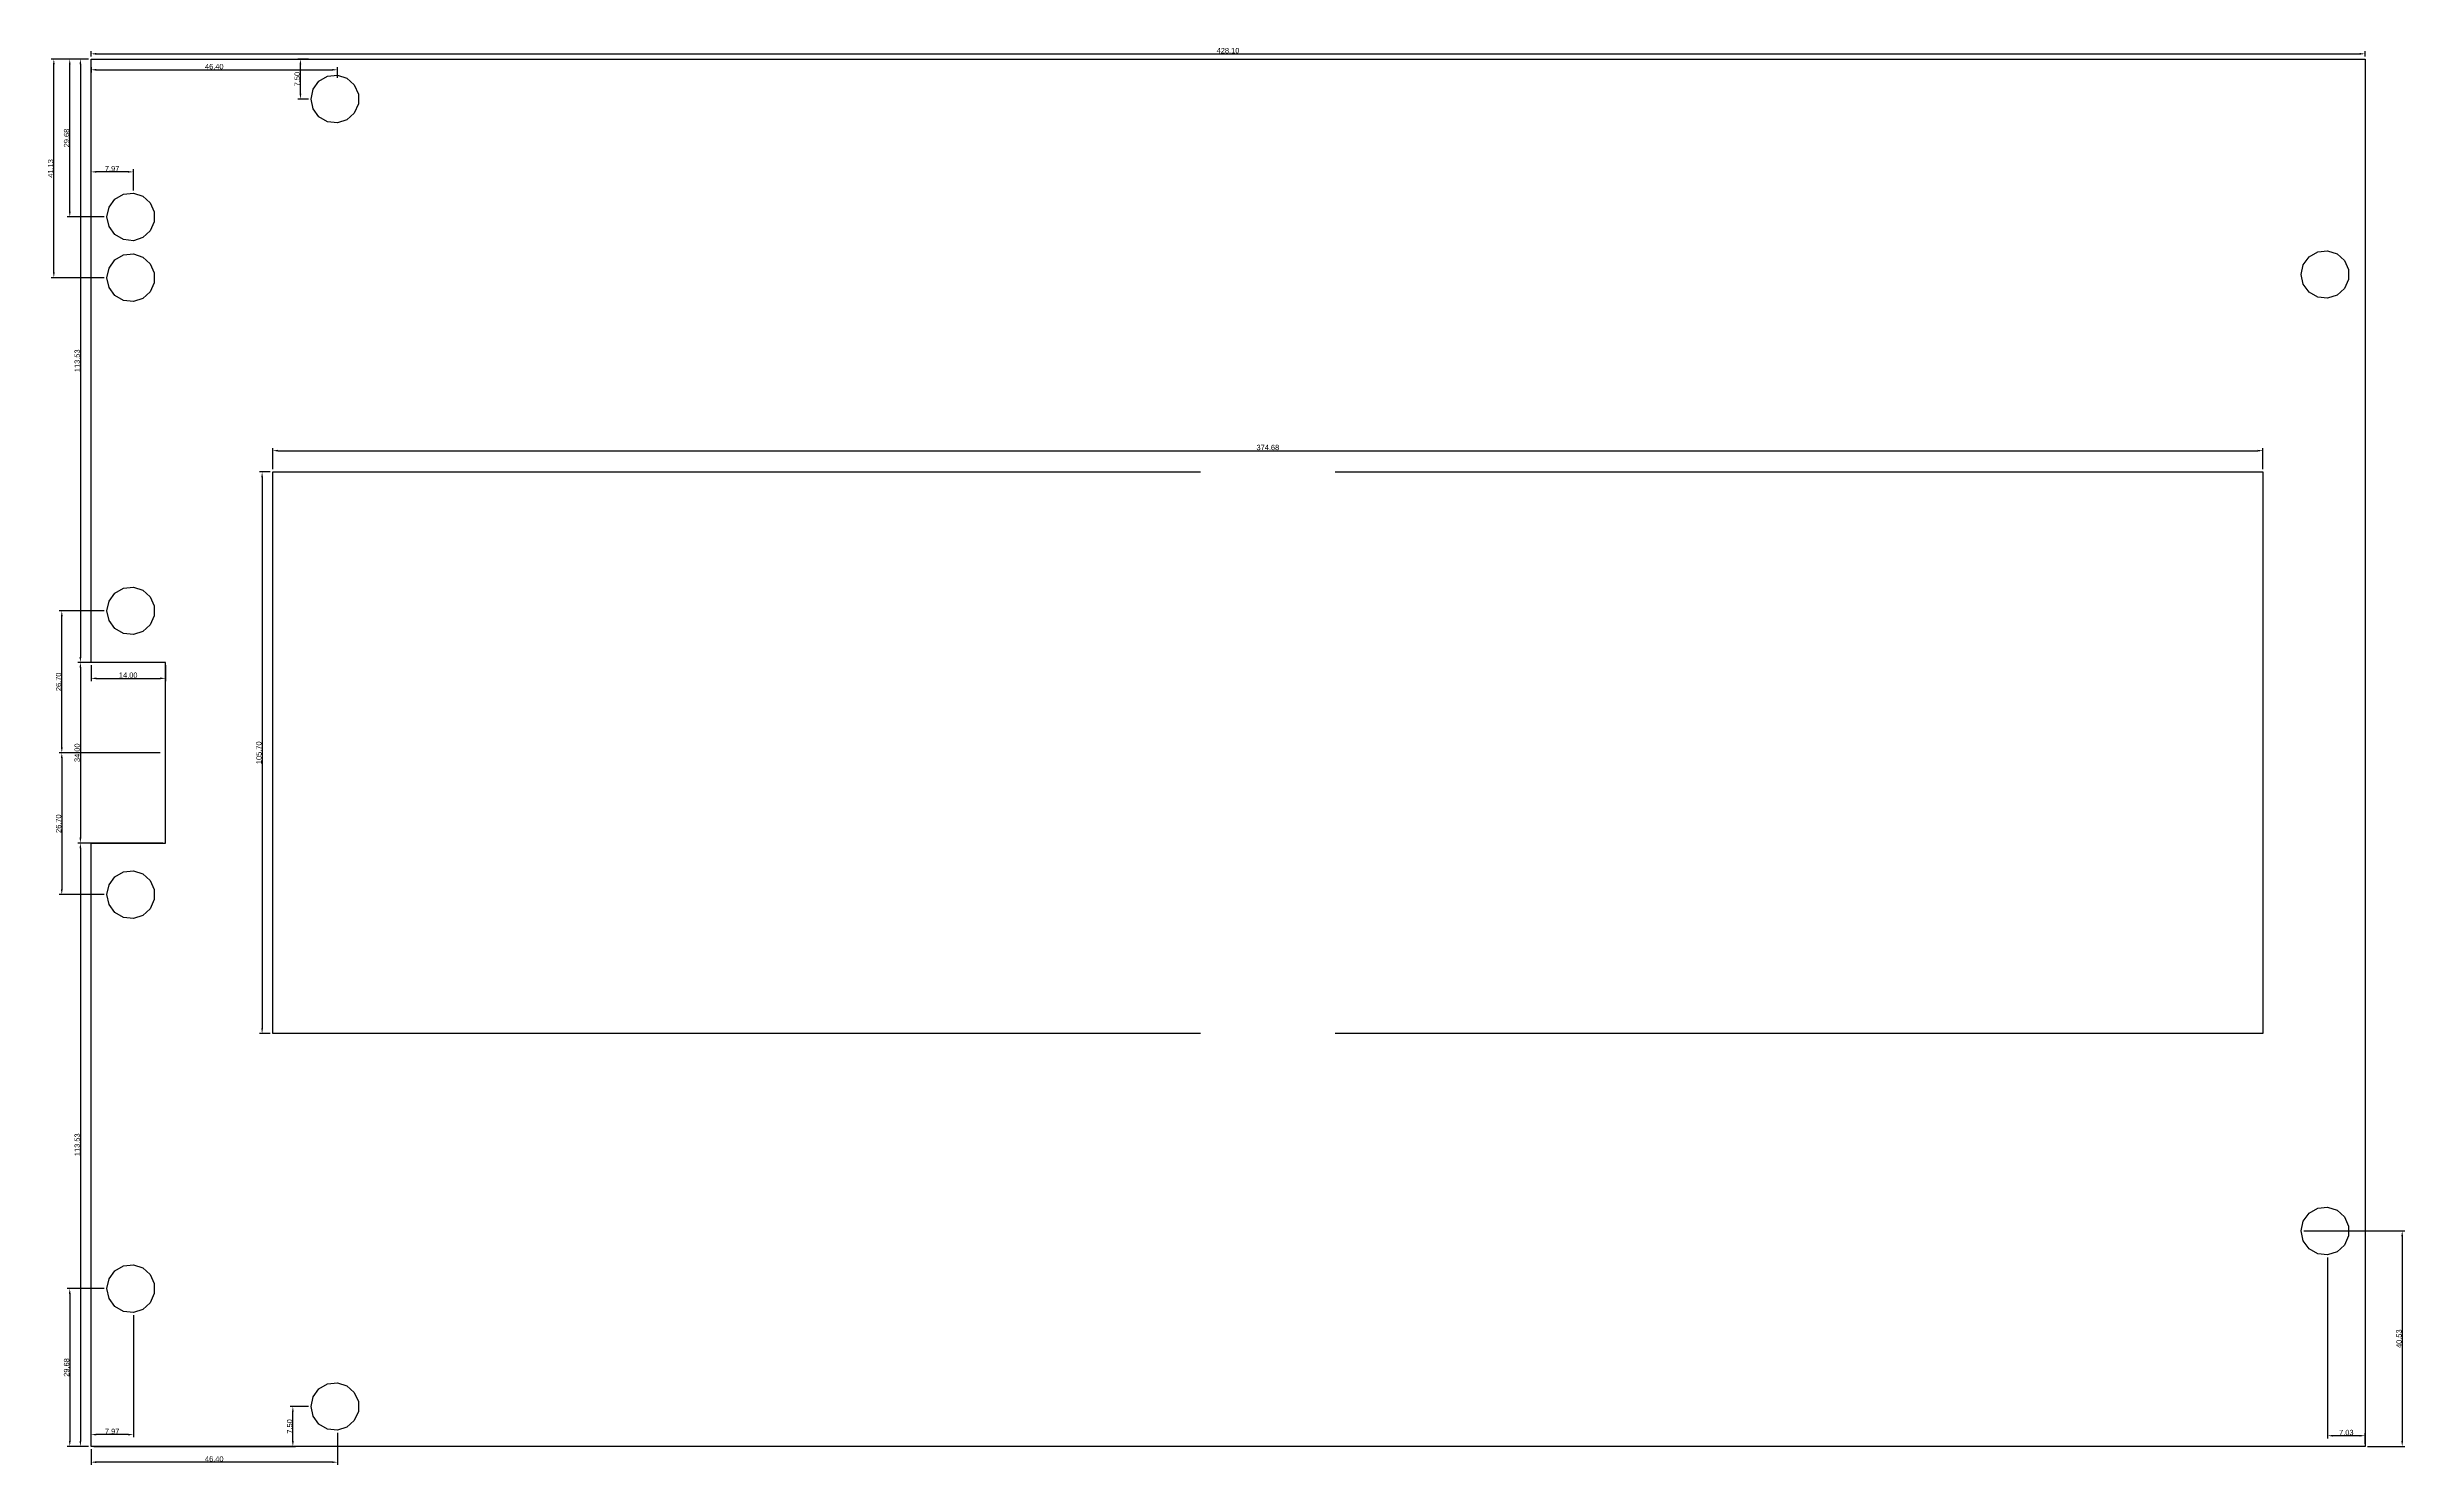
# Model space of a CAD drawing. Header units: millimetres. Extents: x -16 to 428, y -134 to 133.
import ezdxf

# ---------------------------------------------------------------- set-up
doc = ezdxf.new("R2010")
doc.units = ezdxf.units.MM
doc.header["$MEASUREMENT"] = 0
doc.layers.add('Default', color=7, linetype='Continuous')
doc.styles.add('Default', font='arial.ttf')
doc.dimstyles.new('Dimension Style 01', dxfattribs={"dimtxt": 1, "dimasz": 1, "dimexe": 0.5, "dimexo": 0.5, "dimgap": 0.09, "dimtad": 1, "dimtoh": 1, "dimzin": 1, "dimdsep": 46, "dimtxsty": 'Default', "dimcen": 0.5, "dimazin": 0, "dimtfac": 1, "dimtdec": 4, "dimtix": 1, "dimtmove": 0, "dimatfit": 3, "dimfxl": 1, "dimtolj": 1, "dimtzin": 1, "dimarcsym": 0})

# ---------------------------------------------------------------- blocks, each defined once
blk = doc.blocks.new('*D1')
at = {"layer": 'Default', "color": 0, "lineweight": -2}
for p, q in [((413.57, -94.97), (413.57, -129.03)), ((419.6, -128.53), (414.57, -128.53)), ((420.6, -130.03), (420.6, -128.03))]:
    blk.add_line(p, q, dxfattribs=at)
at = {"layer": 'Default', "color": 0}
for points in [[(414.57, -128.37), (414.57, -128.7), (413.57, -128.53)], [(419.6, -128.7), (419.6, -128.37), (420.6, -128.53)]]:
    blk.add_solid(points, dxfattribs=at)
at = {"layer": 'Defpoints', "color": 0}
for p in [(413.57, -94.47), (413.57, -128.53), (420.6, -130.53)]:
    blk.add_point(p, dxfattribs=at)
at = {"layer": 'Default', "color": 0, "insert": (417.08, -127.93), "char_height": 1, "attachment_point": 5, "style": 'Default'}
blk.add_mtext('\\A1;7.03', dxfattribs=at)
blk = doc.blocks.new('*D2')
at = {"layer": 'Default', "color": 0, "lineweight": -2}
for p, q in [((409.1, -90), (428.1, -90)), ((427.6, -91), (427.6, -129.53)), ((421.1, -130.53), (428.1, -130.53))]:
    blk.add_line(p, q, dxfattribs=at)
at = {"layer": 'Default', "color": 0}
for points in [[(427.77, -91), (427.43, -91), (427.6, -90)], [(427.43, -129.53), (427.77, -129.53), (427.6, -130.53)]]:
    blk.add_solid(points, dxfattribs=at)
at = {"layer": 'Defpoints', "color": 0}
for p in [(408.6, -90), (420.6, -130.53), (427.6, -130.53)]:
    blk.add_point(p, dxfattribs=at)
at = {"layer": 'Default', "color": 0, "insert": (427, -110.27), "char_height": 1, "attachment_point": 5, "rotation": 90, "style": 'Default'}
blk.add_mtext('\\A1;40.53', dxfattribs=at)
blk = doc.blocks.new('*D3')
at = {"layer": 'Default', "color": 0, "lineweight": -2}
for p, q in [((0.47, -105.82), (0.47, -128.82)), ((-7.5, -130.03), (-7.5, -127.82)), ((-0.53, -128.32), (-6.5, -128.32))]:
    blk.add_line(p, q, dxfattribs=at)
at = {"layer": 'Default', "color": 0}
for points in [[(-6.5, -128.16), (-6.5, -128.49), (-7.5, -128.32)], [(-0.53, -128.49), (-0.53, -128.16), (0.47, -128.32)]]:
    blk.add_solid(points, dxfattribs=at)
at = {"layer": 'Defpoints', "color": 0}
for p in [(0.47, -105.32), (-7.5, -128.32), (-7.5, -130.53)]:
    blk.add_point(p, dxfattribs=at)
at = {"layer": 'Default', "color": 0, "insert": (-3.52, -127.72), "char_height": 1, "attachment_point": 5, "style": 'Default'}
blk.add_mtext('\\A1;7.97', dxfattribs=at)
blk = doc.blocks.new('*D4')
at = {"layer": 'Default', "color": 0, "lineweight": -2}
for p, q in [((38.9, -128.01), (38.9, -134.01)), ((-7.5, -131.03), (-7.5, -134.01)), ((37.9, -133.51), (-6.5, -133.51))]:
    blk.add_line(p, q, dxfattribs=at)
at = {"layer": 'Default', "color": 0}
for points in [[(-6.5, -133.34), (-6.5, -133.68), (-7.5, -133.51)], [(37.9, -133.68), (37.9, -133.34), (38.9, -133.51)]]:
    blk.add_solid(points, dxfattribs=at)
at = {"layer": 'Defpoints', "color": 0}
for p in [(38.9, -127.51), (-7.5, -130.53), (-7.5, -133.51)]:
    blk.add_point(p, dxfattribs=at)
at = {"layer": 'Default', "color": 0, "insert": (15.7, -132.91), "char_height": 1, "attachment_point": 5, "style": 'Default'}
blk.add_mtext('\\A1;46.40', dxfattribs=at)
blk = doc.blocks.new('*D5')
at = {"layer": 'Default', "color": 0, "lineweight": -2}
for p, q in [((33.42, -123.03), (30, -123.03)), ((30.5, -129.53), (30.5, -124.03)), ((-7, -130.53), (31, -130.53))]:
    blk.add_line(p, q, dxfattribs=at)
at = {"layer": 'Default', "color": 0}
for points in [[(30.67, -124.03), (30.33, -124.03), (30.5, -123.03)], [(30.33, -129.53), (30.67, -129.53), (30.5, -130.53)]]:
    blk.add_solid(points, dxfattribs=at)
at = {"layer": 'Defpoints', "color": 0}
for p in [(30.5, -123.03), (33.92, -123.03), (-7.5, -130.53)]:
    blk.add_point(p, dxfattribs=at)
at = {"layer": 'Default', "color": 0, "insert": (29.9, -126.78), "char_height": 1, "attachment_point": 5, "rotation": 90, "style": 'Default'}
blk.add_mtext('\\A1;7.50', dxfattribs=at)
blk = doc.blocks.new('*D6')
at = {"layer": 'Default', "color": 0, "lineweight": -2}
for p, q in [((-5, -100.85), (-12, -100.85)), ((-11.5, -101.85), (-11.5, -129.53)), ((-8, -130.53), (-12, -130.53))]:
    blk.add_line(p, q, dxfattribs=at)
at = {"layer": 'Default', "color": 0}
for points in [[(-11.33, -101.85), (-11.67, -101.85), (-11.5, -100.85)], [(-11.67, -129.53), (-11.33, -129.53), (-11.5, -130.53)]]:
    blk.add_solid(points, dxfattribs=at)
at = {"layer": 'Defpoints', "color": 0}
for p in [(-4.5, -100.85), (-11.5, -130.53), (-7.5, -130.53)]:
    blk.add_point(p, dxfattribs=at)
at = {"layer": 'Default', "color": 0, "insert": (-12.1, -115.69), "char_height": 1, "attachment_point": 5, "rotation": 90, "style": 'Default'}
blk.add_mtext('\\A1;29.68', dxfattribs=at)
blk = doc.blocks.new('*D7')
at = {"layer": 'Default', "color": 0, "lineweight": -2}
for p, q in [((5.5, 0), (-13.5, 0)), ((-13, -1), (-13, -25.7)), ((-5, -26.7), (-13.5, -26.7))]:
    blk.add_line(p, q, dxfattribs=at)
at = {"layer": 'Default', "color": 0}
for points in [[(-12.83, -1), (-13.17, -1), (-13, 0)], [(-13.17, -25.7), (-12.83, -25.7), (-13, -26.7)]]:
    blk.add_solid(points, dxfattribs=at)
at = {"layer": 'Defpoints', "color": 0}
for p in [(6, 0), (-13, -26.7), (-4.5, -26.7)]:
    blk.add_point(p, dxfattribs=at)
at = {"layer": 'Default', "color": 0, "insert": (-13.6, -13.35), "char_height": 1, "attachment_point": 5, "rotation": 90, "style": 'Default'}
blk.add_mtext('\\A1;26.70', dxfattribs=at)
blk = doc.blocks.new('*D8')
at = {"layer": 'Default', "color": 0, "lineweight": -2}
for p, q in [((-5, 26.7), (-13.5, 26.7)), ((-13, 1), (-13, 25.7)), ((5.5, 0), (-13.5, 0))]:
    blk.add_line(p, q, dxfattribs=at)
at = {"layer": 'Default', "color": 0}
for points in [[(-12.83, 25.7), (-13.17, 25.7), (-13, 26.7)], [(-13.17, 1), (-12.83, 1), (-13, 0)]]:
    blk.add_solid(points, dxfattribs=at)
at = {"layer": 'Defpoints', "color": 0}
for p in [(-13, 26.7), (-4.5, 26.7), (6, 0)]:
    blk.add_point(p, dxfattribs=at)
at = {"layer": 'Default', "color": 0, "insert": (-13.6, 13.35), "char_height": 1, "attachment_point": 5, "rotation": 90, "style": 'Default'}
blk.add_mtext('\\A1;26.70', dxfattribs=at)
blk = doc.blocks.new('*D9')
at = {"layer": 'Default', "color": 0, "lineweight": -2}
for p, q in [((-7.5, 105.82), (-7.5, 109.82)), ((-0.53, 109.32), (-6.5, 109.32)), ((0.47, 105.82), (0.47, 109.82))]:
    blk.add_line(p, q, dxfattribs=at)
at = {"layer": 'Default', "color": 0}
for points in [[(-6.5, 109.49), (-6.5, 109.16), (-7.5, 109.32)], [(-0.53, 109.16), (-0.53, 109.49), (0.47, 109.32)]]:
    blk.add_solid(points, dxfattribs=at)
at = {"layer": 'Defpoints', "color": 0}
for p in [(-7.5, 109.32), (-7.5, 105.32), (0.47, 105.32)]:
    blk.add_point(p, dxfattribs=at)
at = {"layer": 'Default', "color": 0, "insert": (-3.52, 109.92), "char_height": 1, "attachment_point": 5, "style": 'Default'}
blk.add_mtext('\\A1;7.97', dxfattribs=at)
blk = doc.blocks.new('*D10')
at = {"layer": 'Default', "color": 0, "lineweight": -2}
for p, q in [((-8, 130.53), (-15, 130.53)), ((-14.5, 90.4), (-14.5, 129.53)), ((-5, 89.4), (-15, 89.4))]:
    blk.add_line(p, q, dxfattribs=at)
at = {"layer": 'Default', "color": 0}
for points in [[(-14.33, 129.53), (-14.67, 129.53), (-14.5, 130.53)], [(-14.67, 90.4), (-14.33, 90.4), (-14.5, 89.4)]]:
    blk.add_solid(points, dxfattribs=at)
at = {"layer": 'Defpoints', "color": 0}
for p in [(-14.5, 130.53), (-7.5, 130.53), (-4.5, 89.4)]:
    blk.add_point(p, dxfattribs=at)
at = {"layer": 'Default', "color": 0, "insert": (-15.1, 109.97), "char_height": 1, "attachment_point": 5, "rotation": 90, "style": 'Default'}
blk.add_mtext('\\A1;41.13', dxfattribs=at)
blk = doc.blocks.new('*D11')
at = {"layer": 'Default', "color": 0, "lineweight": -2}
for p, q in [((-8, 130.53), (-12, 130.53)), ((-11.5, 101.85), (-11.5, 129.53)), ((-5, 100.85), (-12, 100.85))]:
    blk.add_line(p, q, dxfattribs=at)
at = {"layer": 'Default', "color": 0}
for points in [[(-11.33, 129.53), (-11.67, 129.53), (-11.5, 130.53)], [(-11.67, 101.85), (-11.33, 101.85), (-11.5, 100.85)]]:
    blk.add_solid(points, dxfattribs=at)
at = {"layer": 'Defpoints', "color": 0}
for p in [(-11.5, 130.53), (-7.5, 130.53), (-4.5, 100.85)]:
    blk.add_point(p, dxfattribs=at)
at = {"layer": 'Default', "color": 0, "insert": (-12.1, 115.69), "char_height": 1, "attachment_point": 5, "rotation": 90, "style": 'Default'}
blk.add_mtext('\\A1;29.68', dxfattribs=at)
blk = doc.blocks.new('*D12')
at = {"layer": 'Default', "color": 0, "lineweight": -2}
for p, q in [((33.42, 130.53), (31.42, 130.53)), ((31.92, 124.03), (31.92, 129.53)), ((33.42, 123.03), (31.42, 123.03))]:
    blk.add_line(p, q, dxfattribs=at)
at = {"layer": 'Default', "color": 0}
for points in [[(32.09, 129.53), (31.76, 129.53), (31.92, 130.53)], [(31.76, 124.03), (32.09, 124.03), (31.92, 123.03)]]:
    blk.add_solid(points, dxfattribs=at)
at = {"layer": 'Defpoints', "color": 0}
for p in [(31.92, 130.53), (33.92, 130.53), (33.92, 123.03)]:
    blk.add_point(p, dxfattribs=at)
at = {"layer": 'Default', "color": 0, "insert": (31.32, 126.78), "char_height": 1, "attachment_point": 5, "rotation": 90, "style": 'Default'}
blk.add_mtext('\\A1;7.50', dxfattribs=at)
blk = doc.blocks.new('*D13')
at = {"layer": 'Default', "color": 0, "lineweight": -2}
for p, q in [((-7.5, 129.03), (-7.5, 128.03)), ((38.9, 127.01), (38.9, 129.03)), ((-6.5, 128.53), (37.9, 128.53))]:
    blk.add_line(p, q, dxfattribs=at)
at = {"layer": 'Default', "color": 0}
for points in [[(-6.5, 128.7), (-6.5, 128.37), (-7.5, 128.53)], [(37.9, 128.37), (37.9, 128.7), (38.9, 128.53)]]:
    blk.add_solid(points, dxfattribs=at)
at = {"layer": 'Defpoints', "color": 0}
for p in [(-7.5, 129.53), (38.9, 128.53), (38.9, 126.51)]:
    blk.add_point(p, dxfattribs=at)
at = {"layer": 'Default', "color": 0, "insert": (15.7, 129.13), "char_height": 1, "attachment_point": 5, "style": 'Default'}
blk.add_mtext('\\A1;46.40', dxfattribs=at)
blk = doc.blocks.new('*D14')
at = {"layer": 'Default', "color": 0, "lineweight": -2}
for p, q in [((26.71, 53.35), (26.71, 57.35)), ((27.71, 56.85), (400.39, 56.85)), ((401.39, 53.35), (401.39, 57.35))]:
    blk.add_line(p, q, dxfattribs=at)
at = {"layer": 'Default', "color": 0}
for points in [[(27.71, 57.02), (27.71, 56.68), (26.71, 56.85)], [(400.39, 56.68), (400.39, 57.02), (401.39, 56.85)]]:
    blk.add_solid(points, dxfattribs=at)
at = {"layer": 'Defpoints', "color": 0}
for p in [(401.39, 56.85), (26.71, 52.85), (401.39, 52.85)]:
    blk.add_point(p, dxfattribs=at)
at = {"layer": 'Default', "color": 0, "insert": (214.05, 57.45), "char_height": 1, "attachment_point": 5, "style": 'Default'}
blk.add_mtext('\\A1;374.68', dxfattribs=at)
blk = doc.blocks.new('*D15')
at = {"layer": 'Default', "color": 0, "lineweight": -2}
for p, q in [((26.21, 52.85), (24.21, 52.85)), ((24.71, 51.85), (24.71, -51.85)), ((26.21, -52.85), (24.21, -52.85))]:
    blk.add_line(p, q, dxfattribs=at)
at = {"layer": 'Default', "color": 0}
for points in [[(24.88, 51.85), (24.55, 51.85), (24.71, 52.85)], [(24.55, -51.85), (24.88, -51.85), (24.71, -52.85)]]:
    blk.add_solid(points, dxfattribs=at)
at = {"layer": 'Defpoints', "color": 0}
for p in [(26.71, 52.85), (24.71, -52.85), (26.71, -52.85)]:
    blk.add_point(p, dxfattribs=at)
at = {"layer": 'Default', "color": 0, "insert": (24.11, 0), "char_height": 1, "attachment_point": 5, "rotation": 90, "style": 'Default'}
blk.add_mtext('\\A1;105.70', dxfattribs=at)
blk = doc.blocks.new('*D16')
at = {"layer": 'Default', "color": 0, "lineweight": -2}
for p, q in [((-8, -17), (-10, -17)), ((-9.5, -18), (-9.5, -129.53)), ((-8, -130.53), (-10, -130.53))]:
    blk.add_line(p, q, dxfattribs=at)
at = {"layer": 'Default', "color": 0}
for points in [[(-9.33, -18), (-9.67, -18), (-9.5, -17)], [(-9.67, -129.53), (-9.33, -129.53), (-9.5, -130.53)]]:
    blk.add_solid(points, dxfattribs=at)
at = {"layer": 'Defpoints', "color": 0}
for p in [(-7.5, -17), (-9.5, -130.53), (-7.5, -130.53)]:
    blk.add_point(p, dxfattribs=at)
at = {"layer": 'Default', "color": 0, "insert": (-10.1, -73.77), "char_height": 1, "attachment_point": 5, "rotation": 90, "style": 'Default'}
blk.add_mtext('\\A1;113.53', dxfattribs=at)
blk = doc.blocks.new('*D17')
at = {"layer": 'Default', "color": 0, "lineweight": -2}
for p, q in [((6, 17), (-10, 17)), ((-9.5, 16), (-9.5, -16)), ((6, -17), (-10, -17))]:
    blk.add_line(p, q, dxfattribs=at)
at = {"layer": 'Default', "color": 0}
for points in [[(-9.33, 16), (-9.67, 16), (-9.5, 17)], [(-9.67, -16), (-9.33, -16), (-9.5, -17)]]:
    blk.add_solid(points, dxfattribs=at)
at = {"layer": 'Defpoints', "color": 0}
for p in [(6.5, 17), (-9.5, -17), (6.5, -17)]:
    blk.add_point(p, dxfattribs=at)
at = {"layer": 'Default', "color": 0, "insert": (-10.1, 0), "char_height": 1, "attachment_point": 5, "rotation": 90, "style": 'Default'}
blk.add_mtext('\\A1;34.00', dxfattribs=at)
blk = doc.blocks.new('*D18')
at = {"layer": 'Default', "color": 0, "lineweight": -2}
for p, q in [((-7.5, 16.5), (-7.5, 13.5)), ((-6.5, 14), (5.5, 14)), ((6.5, 16.5), (6.5, 13.5))]:
    blk.add_line(p, q, dxfattribs=at)
at = {"layer": 'Default', "color": 0}
for points in [[(-6.5, 14.17), (-6.5, 13.83), (-7.5, 14)], [(5.5, 13.83), (5.5, 14.17), (6.5, 14)]]:
    blk.add_solid(points, dxfattribs=at)
at = {"layer": 'Defpoints', "color": 0}
for p in [(-7.5, 17), (6.5, 17), (6.5, 14)]:
    blk.add_point(p, dxfattribs=at)
at = {"layer": 'Default', "color": 0, "insert": (-0.5, 14.6), "char_height": 1, "attachment_point": 5, "style": 'Default'}
blk.add_mtext('\\A1;14.00', dxfattribs=at)
blk = doc.blocks.new('*D19')
at = {"layer": 'Default', "color": 0, "lineweight": -2}
for p, q in [((-8, 130.53), (-10, 130.53)), ((-9.5, 129.53), (-9.5, 18)), ((-8, 17), (-10, 17))]:
    blk.add_line(p, q, dxfattribs=at)
at = {"layer": 'Default', "color": 0}
for points in [[(-9.33, 129.53), (-9.67, 129.53), (-9.5, 130.53)], [(-9.67, 18), (-9.33, 18), (-9.5, 17)]]:
    blk.add_solid(points, dxfattribs=at)
at = {"layer": 'Defpoints', "color": 0}
for p in [(-7.5, 130.53), (-9.5, 17), (-7.5, 17)]:
    blk.add_point(p, dxfattribs=at)
at = {"layer": 'Default', "color": 0, "insert": (-10.1, 73.77), "char_height": 1, "attachment_point": 5, "rotation": 90, "style": 'Default'}
blk.add_mtext('\\A1;113.53', dxfattribs=at)
blk = doc.blocks.new('*D20')
at = {"layer": 'Default', "color": 0, "lineweight": -2}
for p, q in [((-7.5, 131.03), (-7.5, 132.03)), ((-6.5, 131.53), (419.6, 131.53)), ((420.6, 131.03), (420.6, 132.03))]:
    blk.add_line(p, q, dxfattribs=at)
at = {"layer": 'Default', "color": 0}
for points in [[(-6.5, 131.7), (-6.5, 131.37), (-7.5, 131.53)], [(419.6, 131.37), (419.6, 131.7), (420.6, 131.53)]]:
    blk.add_solid(points, dxfattribs=at)
at = {"layer": 'Defpoints', "color": 0}
for p in [(-7.5, 130.53), (420.6, 131.53), (420.6, 130.53)]:
    blk.add_point(p, dxfattribs=at)
at = {"layer": 'Default', "color": 0, "insert": (206.55, 132.13), "char_height": 1, "attachment_point": 5, "style": 'Default'}
blk.add_mtext('\\A1;428.10', dxfattribs=at)

msp = doc.modelspace()

# ---------------------------------------------------------------- linework, layer by layer
for p, q in [((-7.5, 130.533), (220.6, 130.533)), ((-7.5, 17), (-7.5, 130.533)), ((192.5, 130.533), (420.6, 130.533)), ((420.6, 130.533), (420.6, -130.533)), ((33.924, 123.033), (34.313, 124.864)), ((34.313, 124.864), (35.413, 126.377)), ((35.413, 126.377), (37.034, 127.313)), ((37.034, 127.313), (38.895, 127.509)), ((38.895, 127.509), (40.674, 126.93)), ((40.674, 126.93), (42.065, 125.678)), ((42.065, 125.678), (42.826, 123.969)), ((34.313, 121.203), (33.924, 123.033)), ((35.413, 119.689), (34.313, 121.203)), ((42.065, 120.388), (40.674, 119.136)), ((42.826, 122.098), (42.065, 120.388)), ((42.826, 123.969), (42.826, 122.098)), ((37.034, 118.754), (35.413, 119.689)), ((38.895, 118.558), (37.034, 118.754)), ((40.674, 119.136), (38.895, 118.558)), ((-4.5, 100.849), (-4.111, 102.679)), ((-4.111, 102.679), (-3.011, 104.193)), ((-3.011, 104.193), (-1.391, 105.129)), ((-1.391, 105.129), (0.47, 105.324)), ((0.47, 105.324), (2.25, 104.746)), ((2.25, 104.746), (3.641, 103.494)), ((3.641, 103.494), (4.402, 101.785)), ((-4.111, 99.019), (-4.5, 100.849)), ((-3.011, 97.505), (-4.111, 99.019)), ((3.641, 98.204), (2.25, 96.952)), ((4.402, 99.913), (3.641, 98.204)), ((4.402, 101.785), (4.402, 99.913)), ((-1.391, 96.569), (-3.011, 97.505)), ((-3.011, 92.744), (-1.391, 93.68)), ((0.47, 96.374), (-1.391, 96.569)), ((-1.391, 93.68), (0.47, 93.875)), ((2.25, 96.952), (0.47, 96.374)), ((0.47, 93.875), (2.25, 93.297)), ((2.25, 93.297), (3.641, 92.045)), ((408.989, 91.83), (410.089, 93.344)), ((410.089, 93.344), (411.709, 94.28)), ((411.709, 94.28), (413.57, 94.475)), ((413.57, 94.475), (415.35, 93.897)), ((415.35, 93.897), (416.741, 92.645)), ((-4.5, 89.4), (-4.111, 91.23)), ((-4.111, 87.57), (-4.5, 89.4)), ((-4.111, 91.23), (-3.011, 92.744)), ((3.641, 92.045), (4.402, 90.336)), ((4.402, 90.336), (4.402, 88.464)), ((408.6, 90), (408.989, 91.83)), ((408.989, 88.17), (408.6, 90)), ((416.741, 92.645), (417.502, 90.936)), ((417.502, 89.064), (416.741, 87.355)), ((417.502, 90.936), (417.502, 89.064)), ((-3.011, 86.056), (-4.111, 87.57)), ((-1.391, 85.12), (-3.011, 86.056)), ((0.47, 84.925), (-1.391, 85.12)), ((2.25, 85.503), (0.47, 84.925)), ((3.641, 86.755), (2.25, 85.503)), ((4.402, 88.464), (3.641, 86.755)), ((410.089, 86.656), (408.989, 88.17)), ((411.709, 85.72), (410.089, 86.656)), ((413.57, 85.525), (411.709, 85.72)), ((415.35, 86.103), (413.57, 85.525)), ((416.741, 87.355), (415.35, 86.103)), ((26.712, 52.85), (201.388, 52.85)), ((26.712, -52.85), (26.712, 52.85)), ((226.712, 52.85), (401.388, 52.85)), ((401.388, 52.85), (401.388, -52.85)), ((-1.391, 30.98), (0.47, 31.175)), ((0.47, 31.175), (2.25, 30.597)), ((-4.5, 26.7), (-4.111, 28.53)), ((-4.111, 24.87), (-4.5, 26.7)), ((-4.111, 28.53), (-3.011, 30.044)), ((-3.011, 30.044), (-1.391, 30.98)), ((2.25, 30.597), (3.641, 29.345)), ((3.641, 29.345), (4.402, 27.636)), ((4.402, 27.636), (4.402, 25.764)), ((-3.011, 23.356), (-4.111, 24.87)), ((-1.391, 22.42), (-3.011, 23.356)), ((0.47, 22.225), (-1.391, 22.42)), ((2.25, 22.803), (0.47, 22.225)), ((3.641, 24.055), (2.25, 22.803)), ((4.402, 25.764), (3.641, 24.055)), ((6.5, 17), (-7.5, 17)), ((6.5, -17), (6.5, 17)), ((-7.5, -17), (6.5, -17)), ((-7.5, -130.533), (-7.5, -17)), ((-4.5, -26.7), (-4.111, -24.87)), ((-4.111, -24.87), (-3.011, -23.356)), ((-3.011, -23.356), (-1.391, -22.42)), ((-1.391, -22.42), (0.47, -22.225)), ((0.47, -22.225), (2.25, -22.803)), ((2.25, -22.803), (3.641, -24.055)), ((3.641, -24.055), (4.402, -25.764)), ((4.402, -25.764), (4.402, -27.636)), ((-4.111, -28.53), (-4.5, -26.7)), ((-3.011, -30.044), (-4.111, -28.53)), ((-1.391, -30.98), (-3.011, -30.044)), ((0.47, -31.175), (-1.391, -30.98)), ((2.25, -30.597), (0.47, -31.175)), ((3.641, -29.345), (2.25, -30.597)), ((4.402, -27.636), (3.641, -29.345)), ((201.388, -52.85), (26.712, -52.85)), ((401.388, -52.85), (226.712, -52.85)), ((408.6, -90), (408.989, -88.17)), ((408.989, -88.17), (410.089, -86.656)), ((410.089, -86.656), (411.709, -85.72)), ((411.709, -85.72), (413.57, -85.525)), ((413.57, -85.525), (415.35, -86.103)), ((415.35, -86.103), (416.741, -87.355)), ((416.741, -87.355), (417.502, -89.064)), ((408.989, -91.83), (408.6, -90)), ((410.089, -93.344), (408.989, -91.83)), ((416.741, -92.645), (415.35, -93.897)), ((417.502, -90.936), (416.741, -92.645)), ((417.502, -89.064), (417.502, -90.936)), ((-4.111, -99.019), (-3.011, -97.505)), ((-3.011, -97.505), (-1.391, -96.569)), ((-1.391, -96.569), (0.47, -96.374)), ((0.47, -96.374), (2.25, -96.952)), ((2.25, -96.952), (3.641, -98.204)), ((411.709, -94.28), (410.089, -93.344)), ((413.57, -94.475), (411.709, -94.28)), ((415.35, -93.897), (413.57, -94.475)), ((-4.5, -100.849), (-4.111, -99.019)), ((-4.111, -102.679), (-4.5, -100.849)), ((3.641, -98.204), (4.402, -99.913)), ((4.402, -101.785), (3.641, -103.494)), ((4.402, -99.913), (4.402, -101.785)), ((-3.011, -104.193), (-4.111, -102.679)), ((-1.391, -105.129), (-3.011, -104.193)), ((0.47, -105.324), (-1.391, -105.129)), ((2.25, -104.746), (0.47, -105.324)), ((3.641, -103.494), (2.25, -104.746)), ((34.313, -121.203), (35.413, -119.689)), ((35.413, -119.689), (37.034, -118.754)), ((37.034, -118.754), (38.895, -118.558)), ((38.895, -118.558), (40.674, -119.136)), ((40.674, -119.136), (42.065, -120.388)), ((33.924, -123.033), (34.313, -121.203)), ((34.313, -124.864), (33.924, -123.033)), ((42.065, -120.388), (42.826, -122.098)), ((42.826, -123.969), (42.065, -125.678)), ((42.826, -122.098), (42.826, -123.969)), ((35.413, -126.377), (34.313, -124.864)), ((37.034, -127.313), (35.413, -126.377)), ((38.895, -127.509), (37.034, -127.313)), ((40.674, -126.93), (38.895, -127.509)), ((42.065, -125.678), (40.674, -126.93)), ((220.6, -130.533), (-7.5, -130.533)), ((420.6, -130.533), (192.5, -130.533))]:
    msp.add_line(p, q)

# ---------------------------------------------------------------- dimensions: what is measured, and where the dimension line sits
at = {"layer": 'Default'}
for base, p1, p2, picture, middle in [((-14.5, 130.533), (-4.5, 89.4), (-7.5, 130.533), '*D10', (-15.1, 109.966)), ((-11.5, 130.533), (-4.5, 100.849), (-7.5, 130.533), '*D11', (-12.1, 115.691)), ((-9.5, 17), (-7.5, 130.533), (-7.5, 17), '*D19', (-10.1, 73.766)), ((31.924, 130.533), (33.924, 123.033), (33.924, 130.533), '*D12', (31.324, 126.783)), ((24.712, -52.85), (26.712, 52.85), (26.712, -52.85), '*D15', (24.111, 0)), ((-13, 26.7), (6, 0), (-4.5, 26.7), '*D8', (-13.601, 13.35)), ((-9.5, -17), (6.5, 17), (6.5, -17), '*D17', (-10.101, 0)), ((-13, -26.7), (6, 0), (-4.5, -26.7), '*D7', (-13.601, -13.35)), ((-9.5, -130.533), (-7.5, -17), (-7.5, -130.533), '*D16', (-10.1, -73.766)), ((427.6, -130.533), (408.6, -90), (420.6, -130.533), '*D2', (427, -110.266)), ((-11.5, -130.533), (-4.5, -100.849), (-7.5, -130.533), '*D6', (-12.1, -115.691)), ((30.5, -123.033), (-7.5, -130.533), (33.924, -123.033), '*D5', (29.9, -126.783))]:
    dim = msp.add_linear_dim(base=base, p1=p1, p2=p2, angle=90, dimstyle='Dimension Style 01', override={"dimtmove": 1}, dxfattribs=at)
    dim.commit()
    dim.dimension.update_dxf_attribs({"geometry": picture, "text_midpoint": middle})
for base, p1, p2, picture, middle in [((420.6, 131.533), (-7.5, 130.533), (420.6, 130.533), '*D20', (206.55, 132.133)), ((38.895, 128.533), (-7.5, 129.533), (38.895, 126.509), '*D13', (15.6975, 129.1335)), ((-7.5, 109.324), (0.47, 105.324), (-7.5, 105.324), '*D9', (-3.515, 109.924)), ((401.388, 56.85), (26.712, 52.85), (401.388, 52.85), '*D14', (214.05, 57.451)), ((6.5, 14), (-7.5, 17), (6.5, 17), '*D18', (-0.5, 14.601)), ((413.57, -128.533), (420.6, -130.533), (413.57, -94.475), '*D1', (417.085, -127.933)), ((-7.5, -128.324), (0.47, -105.324), (-7.5, -130.533), '*D3', (-3.515, -127.724)), ((-7.5, -133.509), (38.895, -127.509), (-7.5, -130.533), '*D4', (15.6975, -132.9085))]:
    dim = msp.add_linear_dim(base=base, p1=p1, p2=p2, dimstyle='Dimension Style 01', override={"dimtmove": 1}, dxfattribs=at)
    dim.commit()
    dim.dimension.update_dxf_attribs({"geometry": picture, "text_midpoint": middle})

doc.saveas('drawing.dxf')
